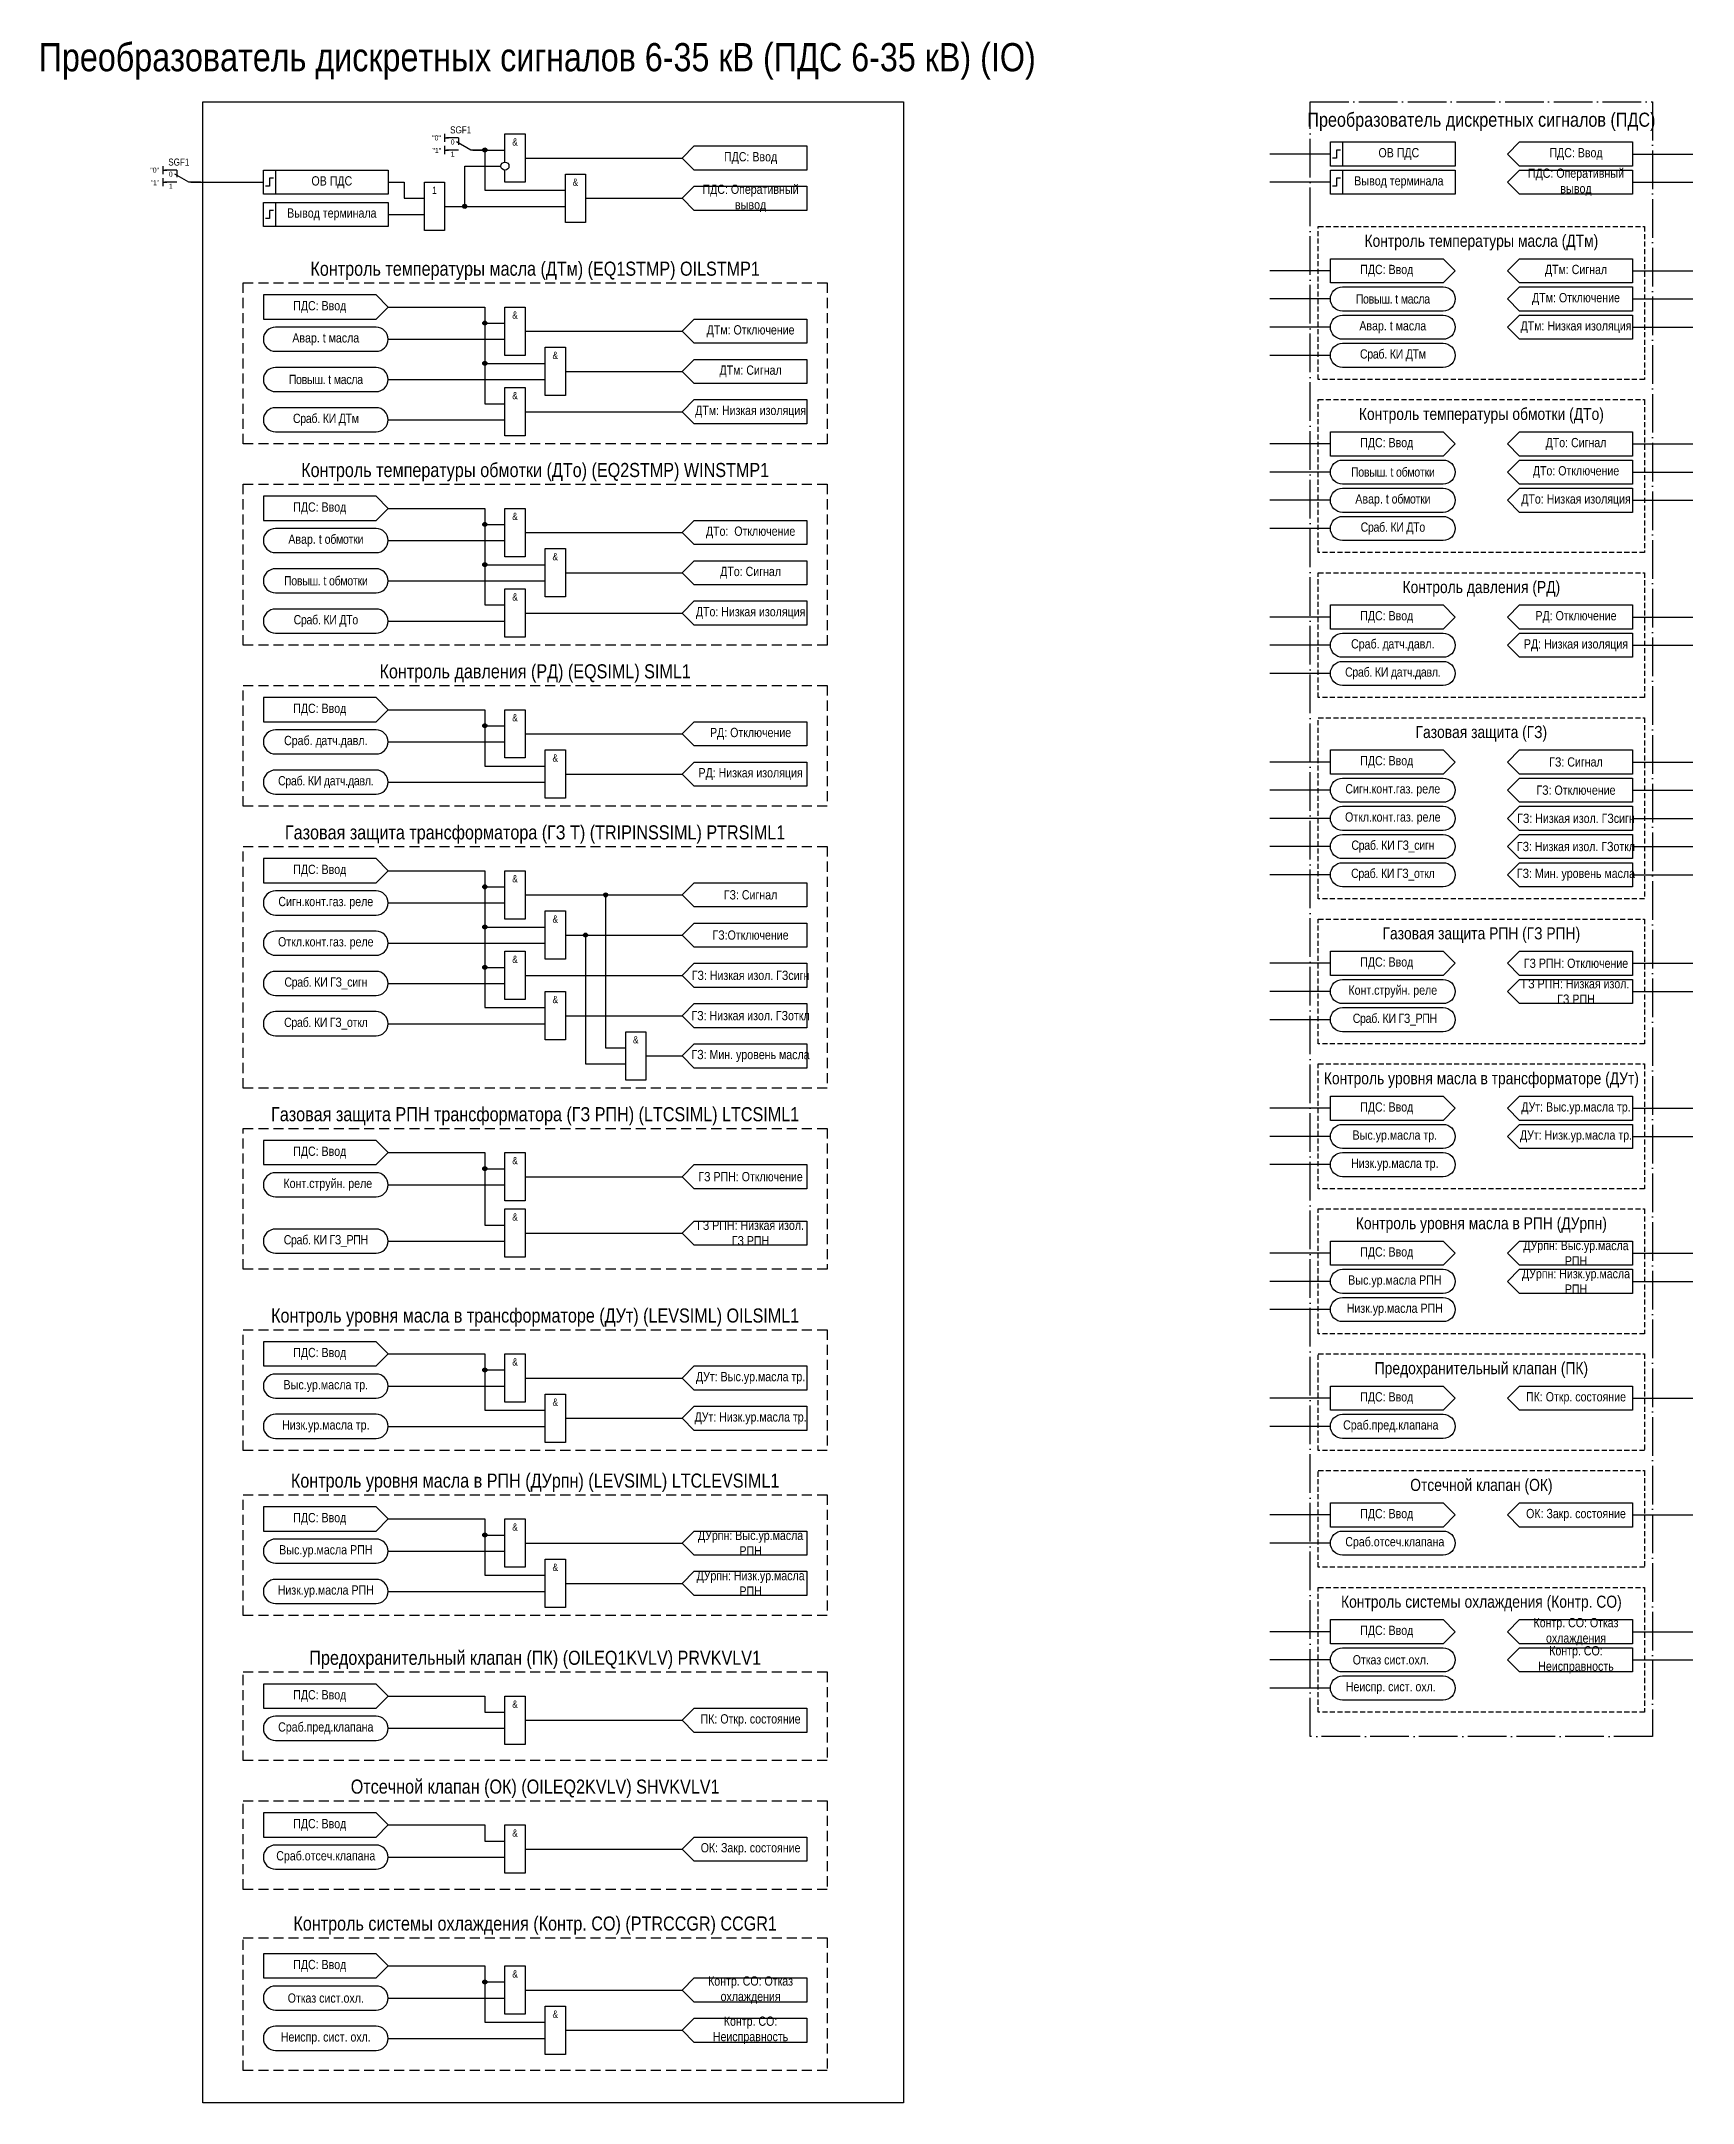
# Model space of a CAD drawing. Header units: millimetres. Extents: x -2270 to 418, y -112 to 561.
# Drawn here: x -702 to -292, y 0 to 512 of the extents above; entities that cross this region are included whole.
import ezdxf
from ezdxf.enums import TextEntityAlignment as Align

# ---------------------------------------------------------------- set-up
doc = ezdxf.new("R2010")
doc.units = ezdxf.units.MM
doc.linetypes.add('ACAD_ISO04W100', pattern=[30, 24, -3, 0, -3])
doc.linetypes.add('штриховая2', pattern=[0.375, 0.25, -0.125])
doc.layers.add('invisible', color=252, linetype='Continuous', plot=False)
doc.layers.add('TEXT', color=7, linetype='Continuous', lineweight=25)
doc.layers.add('Основная', color=7, linetype='Continuous')
doc.styles.add('2.5_Gost_RD', font='ARIALN.TTF', dxfattribs={"height": 2.5})
doc.styles.add('3.5_Gost_RD', font='ARIALN.TTF', dxfattribs={"height": 3.5})
doc.styles.add('Вывод', font='ARIALN.TTF', dxfattribs={"height": 2.5})
doc.styles.add('Компонент', font='ARIALN.TTF', dxfattribs={"height": 3.5})

msp = doc.modelspace()

# ---------------------------------------------------------------- texts
at = {"color": 2, "ltscale": 100, "insert": (-579, 507), "char_height": 7, "width": 340, "attachment_point": 5, "style": '3.5_Gost_RD'}
msp.add_mtext('{\\C3;Преобразователь дискретных сигналов 6-35 кВ (ПДС 6-35 кВ) (IO)}', dxfattribs=at)
at = {"color": 30, "ltscale": 100, "attachment_point": 5, "style": '3.5_Gost_RD'}
for s, insert, char_height, width in [('Преобразователь дискретных сигналов (ПДС)', (-344.5, 492), 3.5, 85), ('Контроль температуры масла (ДТм)', (-344.5, 462), 3, 81), ('Контроль температуры масла (ДТм) (EQ1STMP) {\\C6;OILSTMP1}', (-579.5, 455), 3.5, 145), ('Контроль температуры обмотки (ДТо)', (-344.5, 419), 3, 81), ('Контроль температуры обмотки (ДТо) (EQ2STMP) {\\C6;WINSTMP1}', (-579.5, 405), 3.5, 145), ('Контроль давления (РД)', (-344.5, 376), 3, 81), ('\\pt262.5;Контроль давления (РД) (EQSIML) {\\C6;SIML1}', (-579.5, 355), 3.5, 145), ('Газовая защита (ГЗ)', (-344.5, 340), 3, 81), ('Газовая защита трансформатора (ГЗ T) (TRIPINSSIML) {\\C6;PTRSIML1}', (-579.5, 315), 3.5, 145), ('Газовая защита РПН (ГЗ РПН)', (-344.5, 290), 3, 81), ('{\\C30;Контроль уровня масла в трансформаторе (ДУт)}', (-344.5, 254), 3, 81), ('Газовая защита РПН трансформатора (ГЗ РПН) (LTCSIML) {\\C6;LTCSIML1}', (-579.5, 245), 3.5, 145), ('{\\C30;Контроль уровня масла в РПН (ДУрпн)}', (-344.5, 218), 3, 81), ('Контроль уровня масла в трансформаторе (ДУт) (LEVSIML) {\\C6;OILSIML1}', (-579.5, 195), 3.5, 145), ('{\\C30;Предохранительный клапан (ПК)}', (-344.5, 182), 3, 81), ('Контроль уровня масла в РПН (ДУрпн) (LEVSIML) {\\C6;LTCLEVSIML1}', (-579.5, 154), 3.5, 145), ('{\\C30;Отсечной клапан (ОК)}', (-344.5, 153), 3, 81), ('Контроль системы охлаждения (Контр. СО)', (-344.5, 124), 3, 81), ('Предохранительный клапан (ПК) (OILEQ1KVLV) {\\C6;PRVKVLV1}', (-579.5, 110), 3.5, 145), ('Отсечной клапан (ОК) (OILEQ2KVLV) {\\C6;SHVKVLV1}', (-579.5, 78), 3.5, 145), ('Контроль системы охлаждения (Контр. СО) (PTRCCGR) {\\C6;CCGR1}', (-579.5, 44), 3.5, 145)]:
    msp.add_mtext(s, dxfattribs=dict(at, insert=insert, char_height=char_height, width=width))
at = {"ltscale": 100, "attachment_point": 5, "style": '2.5_Gost_RD'}
for s, insert, char_height, width in [('&', (-584.5, 487), 1.8, 5), ('ПДС: Ввод', (-526, 483), 2.3, 28), ('ПДС: Ввод', (-321, 484), 2.3, 28), ('&', (-569.5, 477), 1.8, 5), ('ПДС: Оперативный вывод', (-526, 473), 2.3, 28), ('ПДС: Оперативный вывод', (-321, 477), 2.3, 28), ('1', (-604.5, 475), 1.8, 5), ('ДТм: {\\A1;Сигнал}', (-321, 455), 2.3, 28), ('ДТм: {\\A1;Отключение}', (-321, 448), 2.3, 28), ('&', (-584.5, 444), 1.8, 5), ('ДТм: Отключение', (-526, 440), 2.3, 28), ('ДТм: Низкая изоляция', (-321, 441), 2.3, 28), ('\\A1;Авар. t масла', (-631.5, 438), 2.3, 31), ('&', (-574.5, 434), 1.8, 5), ('ДТм: Сигнал', (-526, 430), 2.3, 28), ('\\A1;{\\T0.95;Повыш. t масла }', (-631.5, 428), 2.3, 31), ('&', (-584.5, 424), 1.8, 5), ('ДТм: Низкая изоляция', (-526, 420), 2.3, 28), ('\\A1;{\\T0.95;Сраб. КИ ДТм}', (-631.5, 418), 2.3, 31), ('ДТо: {\\A1;Сигнал}', (-321, 412), 2.3, 28), ('ДТо: {\\A1;Отключение}', (-321, 405), 2.3, 28), ('ДТо: Низкая изоляция', (-321, 398), 2.3, 28), ('&', (-584.5, 394), 1.8, 5), ('\\A1;Авар. t {\\T0.95;обмотки}', (-631.5, 388), 2.3, 31), ('ДТо:  Отключение', (-526, 390), 2.3, 28), ('&', (-574.5, 384), 1.8, 5), ('\\A1;{\\T0.95;Повыш. t обмотки}', (-631.5, 378), 2.3, 29.7748), ('ДТо: Сигнал', (-526, 380), 2.3, 28), ('&', (-584.5, 374), 1.8, 5), ('\\A1;{\\T0.95;Сраб. КИ ДТо}', (-631.5, 368), 2.3, 31), ('ДТо: Низкая изоляция ', (-526, 370), 2.3, 28), ('\\A1;РД: Отключение', (-321, 369), 2.3, 28), ('РД: Низкая изоляция', (-321, 362), 2.3, 28), ('&', (-584.5, 344), 1.8, 5), ('\\A1;Сраб. {\\T0.95;д}атч.давл.', (-631.5, 338), 2.3, 31), ('\\A1;РД: Отключение', (-526, 340), 2.3, 28), ('&', (-574.5, 334), 1.8, 5), ('ГЗ: {\\A1;Сигнал}', (-321, 333), 2.3, 28), ('\\A1;{\\T0.95;Сраб. КИ датч.давл.}', (-631.5, 328), 2.3, 31), ('РД: Низкая изоляция', (-526, 330), 2.3, 28), ('ГЗ: {\\A1;Отключение}', (-321, 326), 2.3, 28), ('ГЗ: Низкая изол. ГЗсигн', (-321, 319), 2.3, 28), ('ГЗ: Низкая изол. ГЗоткл', (-321, 312), 2.3, 28), ('&', (-584.5, 304), 1.8, 5), ('ГЗ: Мин. уровень масла ', (-321, 305), 2.3, 28), ('\\A1;Сигн.конт.газ. реле', (-631.5, 298), 2.3, 31), ('ГЗ: Сигнал', (-526, 300), 2.3, 28), ('&', (-574.5, 294), 1.8, 5), ('\\A1;Откл.конт.газ. реле', (-631.5, 288), 2.3, 31), ('ГЗ:Отключение', (-526, 290), 2.3, 28), ('&', (-584.5, 284), 1.8, 5), ('ГЗ РПН: Отключение', (-321, 283), 2.3, 28), ('\\A1;{\\T0.95;Сраб. КИ ГЗ_сигн}', (-631.5, 278), 2.3, 31), ('ГЗ: Низкая изол. ГЗсигн', (-526, 280), 2.3, 28), ('\\A1;Конт.струйн. реле', (-366.5, 276), 2.3, 31), ('ГЗ РПН: Низкая изол. ГЗ РПН', (-321, 276), 2.3, 28), ('&', (-574.5, 274), 1.8, 5), ('\\A1;{\\T0.95;Сраб. КИ ГЗ_откл}', (-631.5, 268), 2.3, 31), ('ГЗ: Низкая изол. ГЗоткл', (-526, 270), 2.3, 28), ('\\A1;{\\T0.95;Сраб. КИ ГЗ_РПН}', (-366, 269), 2.3, 31), ('&', (-554.5, 264), 1.8, 5), ('ГЗ: Мин. уровень масла ', (-526, 260), 2.3, 28), ('ДУт: Выс.ур.масла тр.', (-321, 247), 2.3, 28), ('\\A1;Выс.ур.масла тр.', (-366, 240), 2.3, 31), ('ДУт: Низк.ур.масла тр.', (-321, 240), 2.3, 28), ('&', (-584.5, 234), 1.8, 5), ('ГЗ РПН: Отключение', (-526, 230), 2.3, 28), ('\\A1;Низк.ур.масла тр.', (-366, 233), 2.3, 29.7748), ('\\A1;Конт.струйн. реле', (-631, 228), 2.3, 31), ('&', (-584.5, 220), 1.8, 5), ('\\A1;{\\T0.95;Сраб. КИ ГЗ_РПН}', (-631.5, 214), 2.3, 31), ('ГЗ РПН: Низкая изол. ГЗ РПН', (-526, 216), 2.3, 28), ('ДУрпн: Выс.ур.масла РПН', (-321, 211), 2.3, 28), ('\\A1;Выс.ур.масла РПН', (-366, 204), 2.3, 31), ('ДУрпн: Низк.ур.масла РПН', (-321, 204), 2.3, 28), ('\\A1;Низк.ур.масла РПН', (-366, 197), 2.3, 29.7748), ('&', (-584.5, 184), 1.8, 5), ('\\A1;Выс.ур.масла тр.', (-631.5, 178), 2.3, 31), ('ДУт: Выс.ур.масла тр.', (-526, 180), 2.3, 28), ('&', (-574.5, 174), 1.8, 5), ('ПК: Откр. состояние', (-321, 175), 2.3, 28), ('\\A1;Низк.ур.масла тр.', (-631.5, 168), 2.3, 29.7748), ('ДУт: Низк.ур.масла тр.', (-526, 170), 2.3, 28), ('\\A1;Сраб.пред.клапана', (-367, 168), 2.3, 31), ('&', (-584.5, 143), 1.8, 5), ('ОК: Закр. состояние', (-321, 146), 2.3, 28), ('\\A1;Выс.ур.масла РПН', (-631.5, 137), 2.3, 31), ('ДУрпн: Выс.ур.масла РПН', (-526, 139), 2.3, 28), ('\\A1;Сраб.отсеч.клапана', (-366, 139), 2.3, 31), ('&', (-574.5, 133), 1.8, 5), ('\\A1;Низк.ур.масла РПН', (-631.5, 127), 2.3, 29.7748), ('ДУрпн: Низк.ур.масла РПН', (-526, 129), 2.3, 28), ('Контр. СО: Отказ охлаждения', (-321, 117), 2.3, 28), ('Контр. СО: Неисправность', (-321, 110), 2.3, 28), ('\\A1;Отказ сист.охл.', (-367, 110), 2.3, 31), ('\\A1;Неиспр. сист. охл.', (-367, 103), 2.3, 29.7748), ('&', (-584.5, 99), 1.8, 5), ('\\A1;Сраб.пред.клапана', (-631.5, 93), 2.3, 31), ('ПК: Откр. состояние', (-526, 95), 2.3, 28), ('&', (-584.5, 67), 1.8, 5), ('\\A1;Сраб.отсеч.клапана', (-631.5, 61), 2.3, 31), ('ОК: Закр. состояние', (-526, 63), 2.3, 28), ('&', (-584.5, 32), 1.8, 5), ('Контр. СО: Отказ охлаждения', (-526, 28), 2.3, 28), ('\\A1;Отказ сист.охл.', (-631.5, 26), 2.3, 31), ('&', (-574.5, 22), 1.8, 5), ('Контр. СО: Неисправность', (-526, 18), 2.3, 28), ('\\A1;Неиспр. сист. охл.', (-631.5, 16), 2.3, 29.7748)]:
    msp.add_mtext(s, dxfattribs=dict(at, insert=insert, char_height=char_height, width=width))
at = {"ltscale": 100, "insert": (-605, 485.5), "char_height": 1.25, "attachment_point": 1, "style": '3.5_Gost_RD'}
msp.add_mtext_dynamic_manual_height_columns('"1"', width=2, gutter_width=17.5, heights=[0], dxfattribs=at)
at = {"color": 0, "ltscale": 100, "char_height": 2.3, "width": 28, "attachment_point": 5, "style": '2.5_Gost_RD'}
for s, insert in [('{\\C256;ОВ ПДС}', (-365, 484)), ('{\\C256;ОВ ПДС}', (-630, 477)), ('{\\C256;Вывод терминала}', (-365, 477)), ('{\\C256;Вывод терминала}', (-630, 469)), ('{\\C256;ПДС: Ввод}', (-368, 455)), ('{\\C256;ПДС: Ввод}', (-368, 412)), ('{\\C256;ПДС: Ввод}', (-368, 369)), ('{\\C256;ПДС: Ввод}', (-368, 333)), ('{\\C256;ПДС: Ввод}', (-368, 283)), ('{\\C256;ПДС: Ввод}', (-368, 247)), ('{\\C256;ПДС: Ввод}', (-368, 211)), ('{\\C256;ПДС: Ввод}', (-368, 175)), ('{\\C256;ПДС: Ввод}', (-368, 146)), ('{\\C256;ПДС: Ввод}', (-368, 117))]:
    msp.add_mtext(s, dxfattribs=dict(at, insert=insert))
at = {"layer": 'invisible', "ltscale": 100, "insert": (-675, 477.5), "char_height": 1.25, "attachment_point": 1, "style": '3.5_Gost_RD'}
msp.add_mtext_dynamic_manual_height_columns('"1"', width=2, gutter_width=17.5, heights=[0], dxfattribs=at)
at = {"layer": 'TEXT', "ltscale": 100, "char_height": 2.3, "attachment_point": 5, "style": '2.5_Gost_RD'}
for s, insert, width in [('ПДС: Ввод', (-633, 446), 28), ('\\A1;{\\T0.95;Повыш. t масла }', (-366.5, 448), 31), ('\\A1;Авар. t масла', (-366.5, 441), 31), ('\\A1;{\\T0.95;Сраб. КИ ДТм}', (-366.5, 434), 31), ('\\A1;{\\T0.95;Повыш. t обмотки}', (-366.5, 405), 31), ('\\A1;Авар. t {\\T0.95;обмотки}', (-366.5, 398), 31), ('ПДС: Ввод', (-633, 396), 28), ('\\A1;{\\T0.95;Сраб. КИ ДТо}', (-366.5, 391), 31), ('\\A1;Сраб. {\\T0.95;д}атч.давл.', (-366.5, 362), 31), ('\\A1;{\\T0.95;Сраб. КИ датч.давл.}', (-366.5, 355), 31), ('ПДС: Ввод', (-633, 346), 28), ('\\A1;Сигн.конт.газ. реле', (-366.5, 326), 31), ('\\A1;Откл.конт.газ. реле', (-366.5, 319), 31), ('\\A1;{\\T0.95;Сраб. КИ ГЗ_сигн}', (-366.5, 312), 31), ('ПДС: Ввод', (-633, 306), 28), ('\\A1;{\\T0.95;Сраб. КИ ГЗ_откл}', (-366.5, 305), 31), ('ПДС: Ввод', (-633, 236), 28), ('ПДС: Ввод', (-633, 186), 28), ('ПДС: Ввод', (-633, 145), 28), ('ПДС: Ввод', (-633, 101), 28), ('ПДС: Ввод', (-633, 69), 28), ('ПДС: Ввод', (-633, 34), 28)]:
    msp.add_mtext(s, dxfattribs=dict(at, insert=insert, width=width))

# ---------------------------------------------------------------- blocks, each defined once
blk = doc.blocks.new('Точка')
at = {"ltscale": 100}
h = blk.add_hatch(color=256, dxfattribs=at)
h.dxf.hatch_style = 1
edge = h.paths.add_edge_path()
edge.add_arc((0, 0), 0.5, 0, 360)
blk.add_circle((0, 0), 0.5, dxfattribs=at)
blk = doc.blocks.new('*U958')
at = {"layer": 'Основная', "color": 0}
blk.add_line((0, 0), (7, 4), dxfattribs=at)
at = {"layer": 'Основная', "ltscale": 0.35}
blk.add_line((6, 6), (6, 2.5), dxfattribs=at)
blk = doc.blocks.new('*U985')
at = {"layer": 'Основная', "color": 0}
for p, q in [((-3, 6), (-9, 6)), ((-3, 0), (-9, 0)), ((9, 0), (3, 0))]:
    blk.add_line(p, q, dxfattribs=at)
at = {"layer": 'Основная', "ltscale": 0.25, "xscale": -1}
blk.add_blockref('*U958', (3, 0), dxfattribs=at)
at = {"layer": 'Основная'}
for tag, height, style, p in [('ОУ', 3.5, 'Компонент', (-2, 10)), ('В1', 2.5, 'Вывод', (-14, 6)), ('В2', 2.5, 'Вывод', (-6, 4)), ('В3', 2.5, 'Вывод', (-6, -2))]:
    blk.add_attdef(tag, text='', height=height, dxfattribs=dict(at, style=style)).set_placement(p, align=Align.MIDDLE_CENTER)

# ---------------------------------------------------------------- linework, layer by layer
at = {"ltscale": 100}
for p, q in [((-602, 489), (-602, 487)), ((-602, 488), (-601, 488)), ((-602, 486), (-602, 484)), ((-602, 485), (-601, 485)), ((-382, 484), (-397, 484)), ((-307, 484), (-292, 484)), ((-382, 477), (-397, 477)), ((-307, 477), (-292, 477)), ((-607, 473), (-607, 473)), ((-382, 455), (-397, 455)), ((-307, 455), (-292, 455)), ((-382, 448), (-397, 448)), ((-307, 448), (-292, 448)), ((-382, 441), (-397, 441)), ((-307, 441), (-292, 441)), ((-382, 434), (-397, 434)), ((-382, 412), (-397, 412)), ((-307, 412), (-292, 412)), ((-382, 405), (-397, 405)), ((-307, 405), (-292, 405)), ((-382, 398), (-397, 398)), ((-307, 398), (-292, 398)), ((-382, 391), (-397, 391)), ((-382, 369), (-397, 369)), ((-307, 369), (-292, 369)), ((-382, 362), (-397, 362)), ((-307, 362), (-292, 362)), ((-382, 355), (-397, 355)), ((-382, 333), (-397, 333)), ((-307, 333), (-292, 333)), ((-382, 326), (-397, 326)), ((-307, 326), (-292, 326)), ((-382, 319), (-397, 319)), ((-307, 319), (-292, 319)), ((-382, 312), (-397, 312)), ((-307, 312), (-292, 312)), ((-382, 305), (-397, 305)), ((-307, 305), (-292, 305)), ((-382, 283), (-397, 283)), ((-307, 283), (-292, 283)), ((-382, 276), (-397, 276)), ((-307, 276), (-292, 276)), ((-382, 269), (-397, 269)), ((-382, 247), (-397, 247)), ((-307, 247), (-292, 247)), ((-382, 240), (-397, 240)), ((-307, 240), (-292, 240)), ((-382, 233), (-397, 233)), ((-382, 211), (-397, 211)), ((-307, 211), (-292, 211)), ((-382, 204), (-397, 204)), ((-307, 204), (-292, 204)), ((-382, 197), (-397, 197)), ((-382, 175), (-397, 175)), ((-307, 175), (-292, 175)), ((-382, 168), (-397, 168)), ((-382, 146), (-397, 146)), ((-307, 146), (-292, 146)), ((-382, 139), (-397, 139)), ((-382, 117), (-397, 117)), ((-307, 117), (-292, 117)), ((-382, 110), (-397, 110)), ((-307, 110), (-292, 110)), ((-382, 103), (-397, 103))]:
    msp.add_line(p, q, dxfattribs=at)
at = {"color": 2, "ltscale": 100}
msp.add_lwpolyline([(-662, 497), (-488, 497), (-488, 0), (-662, 0)], close=True, dxfattribs=at)
at = {"color": 251, "linetype": 'ACAD_ISO04W100', "lineweight": 30, "ltscale": 0.4, "true_color": 0x58595b}
msp.add_lwpolyline([(-387, 497), (-302, 497), (-302, 91), (-387, 91)], close=True, dxfattribs=at)
at = {"ltscale": 100}
for points in [[(-587, 482), (-587, 489), (-582, 489), (-582, 477), (-587, 477), (-587, 480)], [(-338, 484), (-335, 487), (-307, 487), (-307, 481), (-335, 481), (-338, 484)], [(-595, 485), (-587, 485)], [(-595, 485), (-592, 485), (-592, 475), (-572, 475)], [(-582, 483), (-543, 483)], [(-543, 483), (-540, 486), (-512, 486), (-512, 480), (-540, 480), (-543, 483)], [(-616, 477), (-612, 477), (-612, 473), (-607, 473)], [(-602, 471), (-597, 471), (-597, 481), (-588, 481)], [(-338, 477), (-335, 480), (-307, 480), (-307, 474), (-335, 474), (-338, 477)], [(-567, 473), (-543, 473)], [(-543, 473), (-540, 476), (-512, 476), (-512, 470), (-540, 470), (-543, 473)], [(-616, 469), (-607, 469)], [(-602, 471), (-572, 471)], [(-616, 446), (-592, 446), (-592, 442), (-587, 442)], [(-616, 446), (-592, 446), (-592, 432), (-577, 432)], [(-616, 446), (-592, 446), (-592, 422), (-587, 422)], [(-543, 440), (-540, 443), (-512, 443), (-512, 437), (-540, 437), (-543, 440)], [(-616, 438), (-587, 438)], [(-582, 440), (-543, 440)], [(-543, 430), (-540, 433), (-512, 433), (-512, 427), (-540, 427), (-543, 430)], [(-616, 428), (-577, 428)], [(-572, 430), (-543, 430)], [(-582, 420), (-543, 420)], [(-543, 420), (-540, 423), (-512, 423), (-512, 417), (-540, 417), (-543, 420)], [(-616, 418), (-587, 418)], [(-616, 396), (-592, 396), (-592, 392), (-587, 392)], [(-616, 396), (-592, 396), (-592, 382), (-577, 382)], [(-616, 396), (-592, 396), (-592, 372), (-587, 372)], [(-582, 390), (-543, 390)], [(-543, 390), (-540, 393), (-512, 393), (-512, 387), (-540, 387), (-543, 390)], [(-616, 388), (-587, 388)], [(-572, 380), (-543, 380)], [(-543, 380), (-540, 383), (-512, 383), (-512, 377), (-540, 377), (-543, 380)], [(-616, 378), (-577, 378)], [(-582, 370), (-543, 370)], [(-543, 370), (-540, 373), (-512, 373), (-512, 367), (-540, 367), (-543, 370)], [(-616, 368), (-587, 368)], [(-616, 346), (-592, 346), (-592, 342), (-587, 342)], [(-616, 346), (-592, 346), (-592, 332), (-577, 332)], [(-616, 338), (-587, 338)], [(-582, 340), (-543, 340)], [(-543, 340), (-540, 343), (-512, 343), (-512, 337), (-540, 337), (-543, 340)], [(-543, 330), (-540, 333), (-512, 333), (-512, 327), (-540, 327), (-543, 330)], [(-616, 328), (-577, 328)], [(-572, 330), (-543, 330)], [(-616, 306), (-592, 306), (-592, 302), (-587, 302)], [(-616, 306), (-592, 306), (-592, 292), (-577, 292)], [(-616, 306), (-592, 306), (-592, 282), (-587, 282)], [(-616, 306), (-592, 306), (-592, 272), (-577, 272)], [(-543, 300), (-540, 303), (-512, 303), (-512, 297), (-540, 297), (-543, 300)], [(-616, 298), (-587, 298)], [(-582, 300), (-543, 300)], [(-582, 300), (-562, 300), (-562, 262), (-557, 262)], [(-543, 290), (-540, 293), (-512, 293), (-512, 287), (-540, 287), (-543, 290)], [(-616, 288), (-577, 288)], [(-572, 290), (-543, 290)], [(-572, 290), (-567, 290), (-567, 258), (-557, 258)], [(-543, 280), (-540, 283), (-512, 283), (-512, 277), (-540, 277), (-543, 280)], [(-616, 278), (-587, 278)], [(-582, 280), (-543, 280)], [(-543, 270), (-540, 273), (-512, 273), (-512, 267), (-540, 267), (-543, 270)], [(-616, 268), (-577, 268)], [(-572, 270), (-543, 270)], [(-543, 260), (-540, 263), (-512, 263), (-512, 257), (-540, 257), (-543, 260)], [(-552, 260), (-543, 260)], [(-616, 236), (-592, 236), (-592, 232), (-587, 232)], [(-616, 236), (-592, 236), (-592, 218), (-587, 218)], [(-543, 230), (-540, 233), (-512, 233), (-512, 227), (-540, 227), (-543, 230)], [(-616, 228), (-587, 228)], [(-582, 230), (-543, 230)], [(-582, 216), (-543, 216)], [(-543, 216), (-540, 219), (-512, 219), (-512, 213), (-540, 213), (-543, 216)], [(-616, 214), (-587, 214)], [(-616, 186), (-592, 186), (-592, 182), (-587, 182)], [(-616, 186), (-592, 186), (-592, 172), (-577, 172)], [(-582, 180), (-543, 180)], [(-543, 180), (-540, 183), (-512, 183), (-512, 177), (-540, 177), (-543, 180)], [(-616, 178), (-587, 178)], [(-572, 170), (-543, 170)], [(-543, 170), (-540, 173), (-512, 173), (-512, 167), (-540, 167), (-543, 170)], [(-616, 168), (-577, 168)], [(-616, 145), (-592, 145), (-592, 141), (-587, 141)], [(-616, 145), (-592, 145), (-592, 131), (-577, 131)], [(-582, 139), (-543, 139)], [(-543, 139), (-540, 142), (-512, 142), (-512, 136), (-540, 136), (-543, 139)], [(-616, 137), (-587, 137)], [(-572, 129), (-543, 129)], [(-543, 129), (-540, 132), (-512, 132), (-512, 126), (-540, 126), (-543, 129)], [(-616, 127), (-577, 127)], [(-616, 101), (-592, 101), (-592, 97), (-587, 97)], [(-543, 95), (-540, 98), (-512, 98), (-512, 92), (-540, 92), (-543, 95)], [(-616, 93), (-587, 93)], [(-582, 95), (-543, 95)], [(-616, 69), (-592, 69), (-592, 65), (-587, 65)], [(-582, 63), (-543, 63)], [(-543, 63), (-540, 66), (-512, 66), (-512, 60), (-540, 60), (-543, 63)], [(-616, 61), (-587, 61)], [(-616, 34), (-592, 34), (-592, 30), (-587, 30)], [(-616, 34), (-592, 34), (-592, 20), (-577, 20)], [(-543, 28), (-540, 31), (-512, 31), (-512, 25), (-540, 25), (-543, 28)], [(-616, 26), (-587, 26)], [(-582, 28), (-543, 28)], [(-543, 18), (-540, 21), (-512, 21), (-512, 15), (-540, 15), (-543, 18)], [(-616, 16), (-577, 16)], [(-572, 18), (-543, 18)]]:
    msp.add_lwpolyline(points, dxfattribs=at)
for points in [[(-382, 487), (-379, 487), (-379, 481), (-382, 481)], [(-382, 487), (-351, 487), (-351, 481), (-382, 481)], [(-647, 480), (-616, 480), (-616, 474), (-647, 474)], [(-647, 480), (-644, 480), (-644, 474), (-647, 474)], [(-607, 477), (-602, 477), (-602, 465), (-607, 465)], [(-572, 479), (-567, 479), (-567, 467), (-572, 467)], [(-382, 480), (-379, 480), (-379, 474), (-382, 474)], [(-382, 480), (-351, 480), (-351, 474), (-382, 474)], [(-647, 472), (-616, 472), (-616, 466), (-647, 466)], [(-647, 472), (-644, 472), (-644, 466), (-647, 466)], [(-354, 452), (-382, 452), (-382, 458), (-354, 458), (-351, 455)], [(-307, 452), (-335, 452), (-338, 455), (-335, 458), (-307, 458)], [(-335, 451), (-307, 451), (-307, 445), (-335, 445), (-338, 448)], [(-647, 449), (-647, 443), (-619, 443), (-616, 446), (-619, 449)], [(-587, 446), (-582, 446), (-582, 434), (-587, 434)], [(-335, 444), (-307, 444), (-307, 438), (-335, 438), (-338, 441)], [(-577, 436), (-572, 436), (-572, 424), (-577, 424)], [(-587, 426), (-582, 426), (-582, 414), (-587, 414)], [(-354, 409), (-382, 409), (-382, 415), (-354, 415), (-351, 412)], [(-307, 409), (-335, 409), (-338, 412), (-335, 415), (-307, 415)], [(-335, 408), (-307, 408), (-307, 402), (-335, 402), (-338, 405)], [(-335, 401), (-307, 401), (-307, 395), (-335, 395), (-338, 398)], [(-647, 399), (-647, 393), (-619, 393), (-616, 396), (-619, 399)], [(-587, 396), (-582, 396), (-582, 384), (-587, 384)], [(-577, 386), (-572, 386), (-572, 374), (-577, 374)], [(-587, 376), (-582, 376), (-582, 364), (-587, 364)], [(-354, 366), (-382, 366), (-382, 372), (-354, 372), (-351, 369)], [(-307, 366), (-335, 366), (-338, 369), (-335, 372), (-307, 372)], [(-335, 365), (-307, 365), (-307, 359), (-335, 359), (-338, 362)], [(-647, 349), (-647, 343), (-619, 343), (-616, 346), (-619, 349)], [(-587, 346), (-582, 346), (-582, 334), (-587, 334)], [(-577, 336), (-572, 336), (-572, 324), (-577, 324)], [(-354, 330), (-382, 330), (-382, 336), (-354, 336), (-351, 333)], [(-307, 330), (-335, 330), (-338, 333), (-335, 336), (-307, 336)], [(-335, 329), (-307, 329), (-307, 323), (-335, 323), (-338, 326)], [(-335, 322), (-307, 322), (-307, 316), (-335, 316), (-338, 319)], [(-335, 315), (-307, 315), (-307, 309), (-335, 309), (-338, 312)], [(-647, 309), (-647, 303), (-619, 303), (-616, 306), (-619, 309)], [(-335, 308), (-307, 308), (-307, 302), (-335, 302), (-338, 305)], [(-587, 306), (-582, 306), (-582, 294), (-587, 294)], [(-577, 296), (-572, 296), (-572, 284), (-577, 284)], [(-587, 286), (-582, 286), (-582, 274), (-587, 274)], [(-354, 280), (-382, 280), (-382, 286), (-354, 286), (-351, 283)], [(-307, 280), (-335, 280), (-338, 283), (-335, 286), (-307, 286)], [(-335, 279), (-307, 279), (-307, 273), (-335, 273), (-338, 276)], [(-577, 276), (-572, 276), (-572, 264), (-577, 264)], [(-557, 266), (-552, 266), (-552, 254), (-557, 254)], [(-354, 244), (-382, 244), (-382, 250), (-354, 250), (-351, 247)], [(-307, 244), (-335, 244), (-338, 247), (-335, 250), (-307, 250)], [(-335, 243), (-307, 243), (-307, 237), (-335, 237), (-338, 240)], [(-647, 239), (-647, 233), (-619, 233), (-616, 236), (-619, 239)], [(-587, 236), (-582, 236), (-582, 224), (-587, 224)], [(-587, 222), (-582, 222), (-582, 210), (-587, 210)], [(-354, 208), (-382, 208), (-382, 214), (-354, 214), (-351, 211)], [(-307, 208), (-335, 208), (-338, 211), (-335, 214), (-307, 214)], [(-335, 207), (-307, 207), (-307, 201), (-335, 201), (-338, 204)], [(-647, 189), (-647, 183), (-619, 183), (-616, 186), (-619, 189)], [(-587, 186), (-582, 186), (-582, 174), (-587, 174)], [(-577, 176), (-572, 176), (-572, 164), (-577, 164)], [(-354, 172), (-382, 172), (-382, 178), (-354, 178), (-351, 175)], [(-307, 172), (-335, 172), (-338, 175), (-335, 178), (-307, 178)], [(-354, 143), (-382, 143), (-382, 149), (-354, 149), (-351, 146)], [(-307, 143), (-335, 143), (-338, 146), (-335, 149), (-307, 149)], [(-647, 148), (-647, 142), (-619, 142), (-616, 145), (-619, 148)], [(-587, 145), (-582, 145), (-582, 133), (-587, 133)], [(-577, 135), (-572, 135), (-572, 123), (-577, 123)], [(-354, 114), (-382, 114), (-382, 120), (-354, 120), (-351, 117)], [(-307, 114), (-335, 114), (-338, 117), (-335, 120), (-307, 120)], [(-335, 113), (-307, 113), (-307, 107), (-335, 107), (-338, 110)], [(-647, 104), (-647, 98), (-619, 98), (-616, 101), (-619, 104)], [(-587, 101), (-582, 101), (-582, 89), (-587, 89)], [(-647, 72), (-647, 66), (-619, 66), (-616, 69), (-619, 72)], [(-587, 69), (-582, 69), (-582, 57), (-587, 57)], [(-647, 37), (-647, 31), (-619, 31), (-616, 34), (-619, 37)], [(-587, 34), (-582, 34), (-582, 22), (-587, 22)], [(-577, 24), (-572, 24), (-572, 12), (-577, 12)]]:
    msp.add_lwpolyline(points, close=True, dxfattribs=at)
at = {"lineweight": 30, "ltscale": 100}
for points in [[(-379.5, 485), (-380.5, 485), (-380.5, 483), (-381.5, 483)], [(-644.5, 478), (-645.5, 478), (-645.5, 476), (-646.5, 476)], [(-379.5, 478), (-380.5, 478), (-380.5, 476), (-381.5, 476)], [(-644.5, 470), (-645.5, 470), (-645.5, 468), (-646.5, 468)]]:
    msp.add_lwpolyline(points, dxfattribs=at)
at = {"linetype": 'штриховая2', "ltscale": 5}
for points in [[(-385, 466), (-304, 466), (-304, 428), (-385, 428)], [(-385, 423), (-304, 423), (-304, 385), (-385, 385)], [(-385, 380), (-304, 380), (-304, 349), (-385, 349)], [(-385, 344), (-304, 344), (-304, 299), (-385, 299)], [(-385, 294), (-304, 294), (-304, 263), (-385, 263)], [(-385, 258), (-304, 258), (-304, 227), (-385, 227)], [(-385, 222), (-304, 222), (-304, 191), (-385, 191)], [(-385, 186), (-304, 186), (-304, 162), (-385, 162)], [(-385, 157), (-304, 157), (-304, 133), (-385, 133)], [(-385, 128), (-304, 128), (-304, 97), (-385, 97)]]:
    msp.add_lwpolyline(points, close=True, dxfattribs=at)
at = {"linetype": 'штриховая2', "ltscale": 10}
for points in [[(-652, 452), (-507, 452), (-507, 412), (-652, 412)], [(-652, 402), (-507, 402), (-507, 362), (-652, 362)], [(-652, 352), (-507, 352), (-507, 322), (-652, 322)], [(-652, 312), (-507, 312), (-507, 252), (-652, 252)], [(-652, 242), (-507, 242), (-507, 207), (-652, 207)], [(-652, 192), (-507, 192), (-507, 162), (-652, 162)], [(-652, 151), (-507, 151), (-507, 121), (-652, 121)], [(-652, 107), (-507, 107), (-507, 85), (-652, 85)], [(-652, 75), (-507, 75), (-507, 53), (-652, 53)], [(-652, 41), (-507, 41), (-507, 8), (-652, 8)]]:
    msp.add_lwpolyline(points, close=True, dxfattribs=at)
at = {"ltscale": 100}
for points in [[(-379, 445, -1), (-379, 451), (-354, 451, -1), (-354, 445)], [(-644, 435), (-619, 435, 1), (-619, 441), (-644, 441, 1)], [(-379, 438, -1), (-379, 444), (-354, 444, -1), (-354, 438)], [(-379, 431, -1), (-379, 437), (-354, 437, -1), (-354, 431)], [(-644, 425), (-619, 425, 1), (-619, 431), (-644, 431, 1)], [(-644, 415), (-619, 415, 1), (-619, 421), (-644, 421, 1)], [(-379, 402, -1), (-379, 408), (-354, 408, -1), (-354, 402)], [(-379, 395, -1), (-379, 401), (-354, 401, -1), (-354, 395)], [(-644, 385), (-619, 385, 1), (-619, 391), (-644, 391, 1)], [(-379, 388, -1), (-379, 394), (-354, 394, -1), (-354, 388)], [(-644, 375), (-619, 375, 1), (-619, 381), (-644, 381, 1)], [(-644, 365), (-619, 365, 1), (-619, 371), (-644, 371, 1)], [(-379, 359, -1), (-379, 365), (-354, 365, -1), (-354, 359)], [(-379, 352, -1), (-379, 358), (-354, 358, -1), (-354, 352)], [(-644, 335), (-619, 335, 1), (-619, 341), (-644, 341, 1)], [(-644, 325), (-619, 325, 1), (-619, 331), (-644, 331, 1)], [(-379, 323, -1), (-379, 329), (-354, 329, -1), (-354, 323)], [(-379, 316, -1), (-379, 322), (-354, 322, -1), (-354, 316)], [(-379, 309, -1), (-379, 315), (-354, 315, -1), (-354, 309)], [(-379, 302, -1), (-379, 308), (-354, 308, -1), (-354, 302)], [(-644, 295), (-619, 295, 1), (-619, 301), (-644, 301, 1)], [(-644, 285), (-619, 285, 1), (-619, 291), (-644, 291, 1)], [(-644, 275), (-619, 275, 1), (-619, 281), (-644, 281, 1)], [(-379, 273, -1), (-379, 279), (-354, 279, -1), (-354, 273)], [(-379, 266, -1), (-379, 272), (-354, 272, -1), (-354, 266)], [(-644, 265), (-619, 265, 1), (-619, 271), (-644, 271, 1)], [(-379, 237, -1), (-379, 243), (-354, 243, -1), (-354, 237)], [(-379, 230, -1), (-379, 236), (-354, 236, -1), (-354, 230)], [(-644, 225), (-619, 225, 1), (-619, 231), (-644, 231, 1)], [(-644, 211), (-619, 211, 1), (-619, 217), (-644, 217, 1)], [(-379, 201, -1), (-379, 207), (-354, 207, -1), (-354, 201)], [(-379, 194, -1), (-379, 200), (-354, 200, -1), (-354, 194)], [(-644, 175), (-619, 175, 1), (-619, 181), (-644, 181, 1)], [(-644, 165), (-619, 165, 1), (-619, 171), (-644, 171, 1)], [(-379, 165, -1), (-379, 171), (-354, 171, -1), (-354, 165)], [(-644, 134), (-619, 134, 1), (-619, 140), (-644, 140, 1)], [(-379, 136, -1), (-379, 142), (-354, 142, -1), (-354, 136)], [(-644, 124), (-619, 124, 1), (-619, 130), (-644, 130, 1)], [(-379, 107, -1), (-379, 113), (-354, 113, -1), (-354, 107)], [(-379, 100, -1), (-379, 106), (-354, 106, -1), (-354, 100)], [(-644, 90), (-619, 90, 1), (-619, 96), (-644, 96, 1)], [(-644, 58), (-619, 58, 1), (-619, 64), (-644, 64, 1)], [(-644, 23), (-619, 23, 1), (-619, 29), (-644, 29, 1)], [(-644, 13), (-619, 13, 1), (-619, 19), (-644, 19, 1)]]:
    msp.add_lwpolyline(points, format="xyb", close=True, dxfattribs=at)
msp.add_circle((-587, 481), 1)
at = {"layer": 'invisible', "ltscale": 100}
for p, q in [((-672, 481), (-672, 479)), ((-672, 480), (-671, 480)), ((-672, 478), (-672, 476)), ((-672, 477), (-671, 477))]:
    msp.add_line(p, q, dxfattribs=at)
msp.add_lwpolyline([(-665, 477), (-647, 477)], dxfattribs=at)

# ---------------------------------------------------------------- block references
at = {"ltscale": 100}
for p in [(-592, 485), (-597, 471), (-592, 442), (-592, 432), (-592, 392), (-592, 382), (-592, 342), (-592, 302), (-562, 300), (-592, 292), (-567, 290), (-592, 282), (-592, 232), (-592, 182), (-592, 141), (-592, 30)]:
    msp.add_blockref('Точка', p, dxfattribs=at)
at = {"layer": 'invisible', "ltscale": 0.25, "xscale": 0.5, "yscale": 0.5, "zscale": 0.5}
msp.add_blockref('*U985', (-667, 477), dxfattribs=at).add_auto_attribs({'ОУ': 'SGF1', 'В1': '"0"', 'В2': '0', 'В3': '1'})
at = {"layer": 'Основная', "ltscale": 0.25, "xscale": 0.5, "yscale": 0.5, "zscale": 0.5}
msp.add_blockref('*U985', (-597, 485), dxfattribs=at).add_auto_attribs({'ОУ': 'SGF1', 'В1': '"0"', 'В2': '0', 'В3': '1'})

msp.set_redraw_order([(e.dxf.handle, doc.entitydb.next_handle()) for e in msp.query("TEXT MTEXT ATTDEF DIMENSION ARC_DIMENSION")])  # texts and dimensions are drawn at this point

doc.saveas('drawing.dxf')
